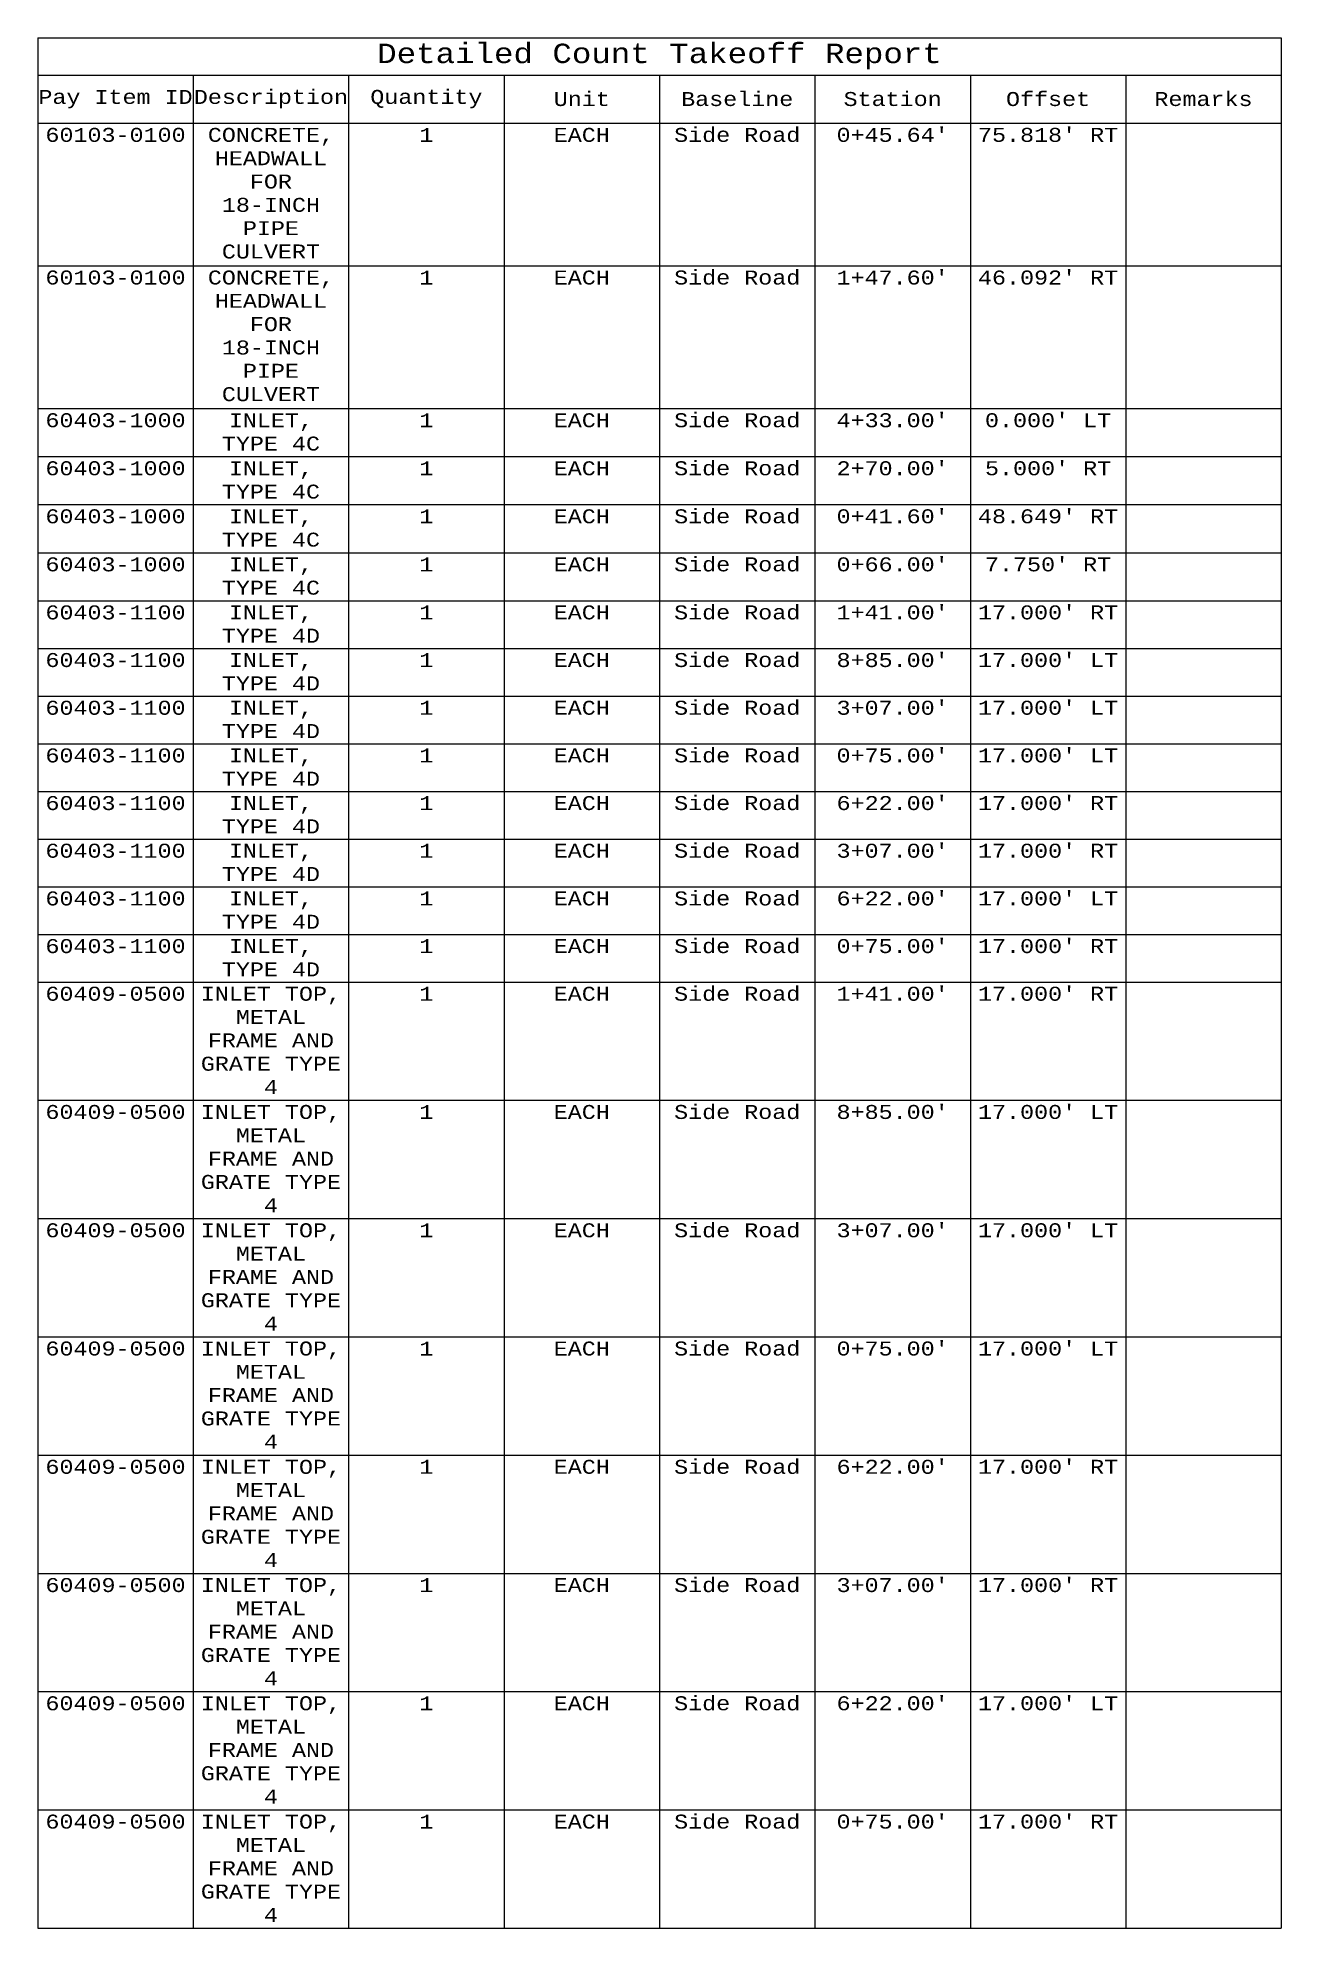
# Model space of a CAD drawing. Header units: feet. Extents: x 4566 to 6562, y 3176 to 5478.
# Drawn here: x 5679.87 to 5695.87, y 4409.33 to 4433.64 of the extents above; entities that cross this region are included whole.
import ezdxf

# ---------------------------------------------------------------- set-up
doc = ezdxf.new("R2010")
doc.units = ezdxf.units.FT
doc.header["$MEASUREMENT"] = 0
doc.styles.get("Standard").update_dxf_attribs({"font": 'simplex.shx'})

# ---------------------------------------------------------------- blocks, each defined once
blk = doc.blocks.new('*T141')
at = {"color": 0, "linetype": 'ByBlock', "lineweight": -2}
for p, q in [((0, 0), (16, 0)), ((0, 0), (0, -24.319)), ((16, 0), (16, -24.319)), ((0, -0.48), (16, -0.48)), ((2, -0.48), (2, -24.319)), ((4, -0.48), (4, -24.319)), ((6, -0.48), (6, -24.319)), ((8, -0.48), (8, -24.319)), ((10, -0.48), (10, -24.319)), ((12, -0.48), (12, -24.319)), ((14, -0.48), (14, -24.319)), ((0, -1.099), (16, -1.099)), ((0, -2.934), (16, -2.934)), ((0, -4.77), (16, -4.77)), ((0, -5.388), (16, -5.388)), ((0, -6.006), (16, -6.006)), ((0, -6.624), (16, -6.624)), ((0, -7.242), (16, -7.242)), ((0, -7.855), (16, -7.855)), ((0, -8.469), (16, -8.469)), ((0, -9.082), (16, -9.082)), ((0, -9.695), (16, -9.695)), ((0, -10.308), (16, -10.308)), ((0, -10.922), (16, -10.922)), ((0, -11.535), (16, -11.535)), ((0, -12.148), (16, -12.148)), ((0, -13.669), (16, -13.669)), ((0, -15.191), (16, -15.191)), ((0, -16.712), (16, -16.712)), ((0, -18.234), (16, -18.234)), ((0, -19.755), (16, -19.755)), ((0, -21.276), (16, -21.276)), ((0, -22.798), (16, -22.798)), ((0, -24.319), (16, -24.319))]:
    blk.add_line(p, q, dxfattribs=at)
at = {"color": 0}
for s, insert, char_height, width, attachment_point in [('{\\fCourier New|b0|i0|c0|p49;Detailed Count Takeoff Report}', (8, -0.24), 0.25, 15.88, 5), ('{\\fCourier New|b0|i0|c0|p49;Pay Item ID}', (1, -0.789), 0.18, 1.88, 5), ('{\\fCourier New|b0|i0|c0|p49;Description}', (3, -0.789), 0.18, 1.88, 5), ('{\\fCourier New|b0|i0|c0|p49;Quantity}', (5, -0.789), 0.18, 1.88, 5), ('{\\fCourier New|b0|i0|c0|p49;Unit}', (7, -0.789), 0.18, 1.88, 5), ('{\\fCourier New|b0|i0|c0|p49;Baseline}', (9, -0.789), 0.18, 1.88, 5), ('{\\fCourier New|b0|i0|c0|p49;Station}', (11, -0.789), 0.18, 1.88, 5), ('{\\fCourier New|b0|i0|c0|p49;Offset}', (13, -0.789), 0.18, 1.88, 5), ('{\\fCourier New|b0|i0|c0|p49;Remarks}', (15, -0.789), 0.18, 1.88, 5), ('{\\fCourier New|b0|i0|c0|p49;60103-0100}', (1, -1.159), 0.18, 1.88, 2), ('{\\fCourier New|b0|i0|c0|p49;CONCRETE, HEADWALL FOR 18-INCH PIPE CULVERT}', (3, -1.159), 0.18, 1.88, 2), ('{\\fCourier New|b0|i0|c0|p49;1}', (5, -1.159), 0.18, 1.88, 2), ('{\\fCourier New|b0|i0|c0|p49;EACH}', (7, -1.159), 0.18, 1.88, 2), ('{\\fCourier New|b0|i0|c0|p49;Side Road}', (9, -1.159), 0.18, 1.88, 2), ("{\\fCourier New|b0|i0|c0|p49;0+45.64'}", (11, -1.159), 0.18, 1.88, 2), ("{\\fCourier New|b0|i0|c0|p49;75.818' RT}", (13, -1.159), 0.18, 1.88, 2), ('{\\fCourier New|b0|i0|c0|p49;}', (15, -1.159), 0.18, 1.88, 2), ('{\\fCourier New|b0|i0|c0|p49;60103-0100}', (1, -2.994), 0.18, 1.88, 2), ('{\\fCourier New|b0|i0|c0|p49;CONCRETE, HEADWALL FOR 18-INCH PIPE CULVERT}', (3, -2.994), 0.18, 1.88, 2), ('{\\fCourier New|b0|i0|c0|p49;1}', (5, -2.994), 0.18, 1.88, 2), ('{\\fCourier New|b0|i0|c0|p49;EACH}', (7, -2.994), 0.18, 1.88, 2), ('{\\fCourier New|b0|i0|c0|p49;Side Road}', (9, -2.994), 0.18, 1.88, 2), ("{\\fCourier New|b0|i0|c0|p49;1+47.60'}", (11, -2.994), 0.18, 1.88, 2), ("{\\fCourier New|b0|i0|c0|p49;46.092' RT}", (13, -2.994), 0.18, 1.88, 2), ('{\\fCourier New|b0|i0|c0|p49;}', (15, -2.994), 0.18, 1.88, 2), ('{\\fCourier New|b0|i0|c0|p49;60403-1000}', (1, -4.83), 0.18, 1.88, 2), ('{\\fCourier New|b0|i0|c0|p49;INLET, TYPE 4C}', (3, -4.83), 0.18, 1.88, 2), ('{\\fCourier New|b0|i0|c0|p49;1}', (5, -4.83), 0.18, 1.88, 2), ('{\\fCourier New|b0|i0|c0|p49;EACH}', (7, -4.83), 0.18, 1.88, 2), ('{\\fCourier New|b0|i0|c0|p49;Side Road}', (9, -4.83), 0.18, 1.88, 2), ("{\\fCourier New|b0|i0|c0|p49;4+33.00'}", (11, -4.83), 0.18, 1.88, 2), ("{\\fCourier New|b0|i0|c0|p49;0.000' LT}", (13, -4.83), 0.18, 1.88, 2), ('{\\fCourier New|b0|i0|c0|p49;}', (15, -4.83), 0.18, 1.88, 2), ('{\\fCourier New|b0|i0|c0|p49;60403-1000}', (1, -5.448), 0.18, 1.88, 2), ('{\\fCourier New|b0|i0|c0|p49;INLET, TYPE 4C}', (3, -5.448), 0.18, 1.88, 2), ('{\\fCourier New|b0|i0|c0|p49;1}', (5, -5.448), 0.18, 1.88, 2), ('{\\fCourier New|b0|i0|c0|p49;EACH}', (7, -5.448), 0.18, 1.88, 2), ('{\\fCourier New|b0|i0|c0|p49;Side Road}', (9, -5.448), 0.18, 1.88, 2), ("{\\fCourier New|b0|i0|c0|p49;2+70.00'}", (11, -5.448), 0.18, 1.88, 2), ("{\\fCourier New|b0|i0|c0|p49;5.000' RT}", (13, -5.448), 0.18, 1.88, 2), ('{\\fCourier New|b0|i0|c0|p49;}', (15, -5.448), 0.18, 1.88, 2), ('{\\fCourier New|b0|i0|c0|p49;60403-1000}', (1, -6.066), 0.18, 1.88, 2), ('{\\fCourier New|b0|i0|c0|p49;INLET, TYPE 4C}', (3, -6.066), 0.18, 1.88, 2), ('{\\fCourier New|b0|i0|c0|p49;1}', (5, -6.066), 0.18, 1.88, 2), ('{\\fCourier New|b0|i0|c0|p49;EACH}', (7, -6.066), 0.18, 1.88, 2), ('{\\fCourier New|b0|i0|c0|p49;Side Road}', (9, -6.066), 0.18, 1.88, 2), ("{\\fCourier New|b0|i0|c0|p49;0+41.60'}", (11, -6.066), 0.18, 1.88, 2), ("{\\fCourier New|b0|i0|c0|p49;48.649' RT}", (13, -6.066), 0.18, 1.88, 2), ('{\\fCourier New|b0|i0|c0|p49;}', (15, -6.066), 0.18, 1.88, 2), ('{\\fCourier New|b0|i0|c0|p49;60403-1000}', (1, -6.684), 0.18, 1.88, 2), ('{\\fCourier New|b0|i0|c0|p49;INLET, TYPE 4C}', (3, -6.684), 0.18, 1.88, 2), ('{\\fCourier New|b0|i0|c0|p49;1}', (5, -6.684), 0.18, 1.88, 2), ('{\\fCourier New|b0|i0|c0|p49;EACH}', (7, -6.684), 0.18, 1.88, 2), ('{\\fCourier New|b0|i0|c0|p49;Side Road}', (9, -6.684), 0.18, 1.88, 2), ("{\\fCourier New|b0|i0|c0|p49;0+66.00'}", (11, -6.684), 0.18, 1.88, 2), ("{\\fCourier New|b0|i0|c0|p49;7.750' RT}", (13, -6.684), 0.18, 1.88, 2), ('{\\fCourier New|b0|i0|c0|p49;}', (15, -6.684), 0.18, 1.88, 2), ('{\\fCourier New|b0|i0|c0|p49;Side Road}', (9, -7.302), 0.18, 1.88, 2), ("{\\fCourier New|b0|i0|c0|p49;1+41.00'}", (11, -7.302), 0.18, 1.88, 2), ("{\\fCourier New|b0|i0|c0|p49;17.000' RT}", (13, -7.302), 0.18, 1.88, 2), ('{\\fCourier New|b0|i0|c0|p49;60403-1100}', (1, -7.302), 0.18, 1.88, 2), ('{\\fCourier New|b0|i0|c0|p49;INLET, TYPE 4D}', (3, -7.302), 0.18, 1.88, 2), ('{\\fCourier New|b0|i0|c0|p49;1}', (5, -7.302), 0.18, 1.88, 2), ('{\\fCourier New|b0|i0|c0|p49;EACH}', (7, -7.302), 0.18, 1.88, 2), ('{\\fCourier New|b0|i0|c0|p49;}', (15, -7.302), 0.18, 1.88, 2), ('{\\fCourier New|b0|i0|c0|p49;60403-1100}', (1, -7.915), 0.18, 1.88, 2), ('{\\fCourier New|b0|i0|c0|p49;INLET, TYPE 4D}', (3, -7.915), 0.18, 1.88, 2), ('{\\fCourier New|b0|i0|c0|p49;1}', (5, -7.915), 0.18, 1.88, 2), ('{\\fCourier New|b0|i0|c0|p49;EACH}', (7, -7.915), 0.18, 1.88, 2), ('{\\fCourier New|b0|i0|c0|p49;Side Road}', (9, -7.915), 0.18, 1.88, 2), ("{\\fCourier New|b0|i0|c0|p49;8+85.00'}", (11, -7.915), 0.18, 1.88, 2), ("{\\fCourier New|b0|i0|c0|p49;17.000' LT}", (13, -7.915), 0.18, 1.88, 2), ('{\\fCourier New|b0|i0|c0|p49;}', (15, -7.915), 0.18, 1.88, 2), ('{\\fCourier New|b0|i0|c0|p49;Side Road}', (9, -8.529), 0.18, 1.88, 2), ("{\\fCourier New|b0|i0|c0|p49;3+07.00'}", (11, -8.529), 0.18, 1.88, 2), ("{\\fCourier New|b0|i0|c0|p49;17.000' LT}", (13, -8.529), 0.18, 1.88, 2), ('{\\fCourier New|b0|i0|c0|p49;60403-1100}', (1, -8.529), 0.18, 1.88, 2), ('{\\fCourier New|b0|i0|c0|p49;INLET, TYPE 4D}', (3, -8.529), 0.18, 1.88, 2), ('{\\fCourier New|b0|i0|c0|p49;1}', (5, -8.529), 0.18, 1.88, 2), ('{\\fCourier New|b0|i0|c0|p49;EACH}', (7, -8.529), 0.18, 1.88, 2), ('{\\fCourier New|b0|i0|c0|p49;}', (15, -8.529), 0.18, 1.88, 2), ('{\\fCourier New|b0|i0|c0|p49;60403-1100}', (1, -9.142), 0.18, 1.88, 2), ('{\\fCourier New|b0|i0|c0|p49;INLET, TYPE 4D}', (3, -9.142), 0.18, 1.88, 2), ('{\\fCourier New|b0|i0|c0|p49;1}', (5, -9.142), 0.18, 1.88, 2), ('{\\fCourier New|b0|i0|c0|p49;EACH}', (7, -9.142), 0.18, 1.88, 2), ('{\\fCourier New|b0|i0|c0|p49;Side Road}', (9, -9.142), 0.18, 1.88, 2), ("{\\fCourier New|b0|i0|c0|p49;0+75.00'}", (11, -9.142), 0.18, 1.88, 2), ("{\\fCourier New|b0|i0|c0|p49;17.000' LT}", (13, -9.142), 0.18, 1.88, 2), ('{\\fCourier New|b0|i0|c0|p49;}', (15, -9.142), 0.18, 1.88, 2), ('{\\fCourier New|b0|i0|c0|p49;60403-1100}', (1, -9.755), 0.18, 1.88, 2), ('{\\fCourier New|b0|i0|c0|p49;INLET, TYPE 4D}', (3, -9.755), 0.18, 1.88, 2), ('{\\fCourier New|b0|i0|c0|p49;1}', (5, -9.755), 0.18, 1.88, 2), ('{\\fCourier New|b0|i0|c0|p49;EACH}', (7, -9.755), 0.18, 1.88, 2), ('{\\fCourier New|b0|i0|c0|p49;Side Road}', (9, -9.755), 0.18, 1.88, 2), ("{\\fCourier New|b0|i0|c0|p49;6+22.00'}", (11, -9.755), 0.18, 1.88, 2), ("{\\fCourier New|b0|i0|c0|p49;17.000' RT}", (13, -9.755), 0.18, 1.88, 2), ('{\\fCourier New|b0|i0|c0|p49;}', (15, -9.755), 0.18, 1.88, 2), ('{\\fCourier New|b0|i0|c0|p49;60403-1100}', (1, -10.368), 0.18, 1.88, 2), ('{\\fCourier New|b0|i0|c0|p49;INLET, TYPE 4D}', (3, -10.368), 0.18, 1.88, 2), ('{\\fCourier New|b0|i0|c0|p49;1}', (5, -10.368), 0.18, 1.88, 2), ('{\\fCourier New|b0|i0|c0|p49;EACH}', (7, -10.368), 0.18, 1.88, 2), ('{\\fCourier New|b0|i0|c0|p49;Side Road}', (9, -10.368), 0.18, 1.88, 2), ("{\\fCourier New|b0|i0|c0|p49;3+07.00'}", (11, -10.368), 0.18, 1.88, 2), ("{\\fCourier New|b0|i0|c0|p49;17.000' RT}", (13, -10.368), 0.18, 1.88, 2), ('{\\fCourier New|b0|i0|c0|p49;}', (15, -10.368), 0.18, 1.88, 2), ('{\\fCourier New|b0|i0|c0|p49;60403-1100}', (1, -10.982), 0.18, 1.88, 2), ('{\\fCourier New|b0|i0|c0|p49;INLET, TYPE 4D}', (3, -10.982), 0.18, 1.88, 2), ('{\\fCourier New|b0|i0|c0|p49;1}', (5, -10.982), 0.18, 1.88, 2), ('{\\fCourier New|b0|i0|c0|p49;EACH}', (7, -10.982), 0.18, 1.88, 2), ('{\\fCourier New|b0|i0|c0|p49;Side Road}', (9, -10.982), 0.18, 1.88, 2), ("{\\fCourier New|b0|i0|c0|p49;6+22.00'}", (11, -10.982), 0.18, 1.88, 2), ("{\\fCourier New|b0|i0|c0|p49;17.000' LT}", (13, -10.982), 0.18, 1.88, 2), ('{\\fCourier New|b0|i0|c0|p49;}', (15, -10.982), 0.18, 1.88, 2), ('{\\fCourier New|b0|i0|c0|p49;60403-1100}', (1, -11.595), 0.18, 1.88, 2), ('{\\fCourier New|b0|i0|c0|p49;INLET, TYPE 4D}', (3, -11.595), 0.18, 1.88, 2), ('{\\fCourier New|b0|i0|c0|p49;1}', (5, -11.595), 0.18, 1.88, 2), ('{\\fCourier New|b0|i0|c0|p49;EACH}', (7, -11.595), 0.18, 1.88, 2), ('{\\fCourier New|b0|i0|c0|p49;Side Road}', (9, -11.595), 0.18, 1.88, 2), ("{\\fCourier New|b0|i0|c0|p49;0+75.00'}", (11, -11.595), 0.18, 1.88, 2), ("{\\fCourier New|b0|i0|c0|p49;17.000' RT}", (13, -11.595), 0.18, 1.88, 2), ('{\\fCourier New|b0|i0|c0|p49;}', (15, -11.595), 0.18, 1.88, 2), ('{\\fCourier New|b0|i0|c0|p49;60409-0500}', (1, -12.208), 0.18, 1.88, 2), ('{\\fCourier New|b0|i0|c0|p49;INLET TOP, METAL FRAME AND GRATE TYPE 4}', (3, -12.208), 0.18, 1.88, 2), ('{\\fCourier New|b0|i0|c0|p49;1}', (5, -12.208), 0.18, 1.88, 2), ('{\\fCourier New|b0|i0|c0|p49;EACH}', (7, -12.208), 0.18, 1.88, 2), ('{\\fCourier New|b0|i0|c0|p49;Side Road}', (9, -12.208), 0.18, 1.88, 2), ("{\\fCourier New|b0|i0|c0|p49;1+41.00'}", (11, -12.208), 0.18, 1.88, 2), ("{\\fCourier New|b0|i0|c0|p49;17.000' RT}", (13, -12.208), 0.18, 1.88, 2), ('{\\fCourier New|b0|i0|c0|p49;}', (15, -12.208), 0.18, 1.88, 2), ('{\\fCourier New|b0|i0|c0|p49;60409-0500}', (1, -13.729), 0.18, 1.88, 2), ('{\\fCourier New|b0|i0|c0|p49;INLET TOP, METAL FRAME AND GRATE TYPE 4}', (3, -13.729), 0.18, 1.88, 2), ('{\\fCourier New|b0|i0|c0|p49;1}', (5, -13.729), 0.18, 1.88, 2), ('{\\fCourier New|b0|i0|c0|p49;EACH}', (7, -13.729), 0.18, 1.88, 2), ('{\\fCourier New|b0|i0|c0|p49;Side Road}', (9, -13.729), 0.18, 1.88, 2), ("{\\fCourier New|b0|i0|c0|p49;8+85.00'}", (11, -13.729), 0.18, 1.88, 2), ("{\\fCourier New|b0|i0|c0|p49;17.000' LT}", (13, -13.729), 0.18, 1.88, 2), ('{\\fCourier New|b0|i0|c0|p49;}', (15, -13.729), 0.18, 1.88, 2), ('{\\fCourier New|b0|i0|c0|p49;60409-0500}', (1, -15.251), 0.18, 1.88, 2), ('{\\fCourier New|b0|i0|c0|p49;INLET TOP, METAL FRAME AND GRATE TYPE 4}', (3, -15.251), 0.18, 1.88, 2), ('{\\fCourier New|b0|i0|c0|p49;1}', (5, -15.251), 0.18, 1.88, 2), ('{\\fCourier New|b0|i0|c0|p49;EACH}', (7, -15.251), 0.18, 1.88, 2), ('{\\fCourier New|b0|i0|c0|p49;Side Road}', (9, -15.251), 0.18, 1.88, 2), ("{\\fCourier New|b0|i0|c0|p49;3+07.00'}", (11, -15.251), 0.18, 1.88, 2), ("{\\fCourier New|b0|i0|c0|p49;17.000' LT}", (13, -15.251), 0.18, 1.88, 2), ('{\\fCourier New|b0|i0|c0|p49;}', (15, -15.251), 0.18, 1.88, 2), ('{\\fCourier New|b0|i0|c0|p49;60409-0500}', (1, -16.772), 0.18, 1.88, 2), ('{\\fCourier New|b0|i0|c0|p49;INLET TOP, METAL FRAME AND GRATE TYPE 4}', (3, -16.772), 0.18, 1.88, 2), ('{\\fCourier New|b0|i0|c0|p49;1}', (5, -16.772), 0.18, 1.88, 2), ('{\\fCourier New|b0|i0|c0|p49;EACH}', (7, -16.772), 0.18, 1.88, 2), ('{\\fCourier New|b0|i0|c0|p49;Side Road}', (9, -16.772), 0.18, 1.88, 2), ("{\\fCourier New|b0|i0|c0|p49;0+75.00'}", (11, -16.772), 0.18, 1.88, 2), ("{\\fCourier New|b0|i0|c0|p49;17.000' LT}", (13, -16.772), 0.18, 1.88, 2), ('{\\fCourier New|b0|i0|c0|p49;}', (15, -16.772), 0.18, 1.88, 2), ('{\\fCourier New|b0|i0|c0|p49;60409-0500}', (1, -18.294), 0.18, 1.88, 2), ('{\\fCourier New|b0|i0|c0|p49;INLET TOP, METAL FRAME AND GRATE TYPE 4}', (3, -18.294), 0.18, 1.88, 2), ('{\\fCourier New|b0|i0|c0|p49;1}', (5, -18.294), 0.18, 1.88, 2), ('{\\fCourier New|b0|i0|c0|p49;EACH}', (7, -18.294), 0.18, 1.88, 2), ('{\\fCourier New|b0|i0|c0|p49;Side Road}', (9, -18.294), 0.18, 1.88, 2), ("{\\fCourier New|b0|i0|c0|p49;6+22.00'}", (11, -18.294), 0.18, 1.88, 2), ("{\\fCourier New|b0|i0|c0|p49;17.000' RT}", (13, -18.294), 0.18, 1.88, 2), ('{\\fCourier New|b0|i0|c0|p49;}', (15, -18.294), 0.18, 1.88, 2), ('{\\fCourier New|b0|i0|c0|p49;60409-0500}', (1, -19.815), 0.18, 1.88, 2), ('{\\fCourier New|b0|i0|c0|p49;INLET TOP, METAL FRAME AND GRATE TYPE 4}', (3, -19.815), 0.18, 1.88, 2), ('{\\fCourier New|b0|i0|c0|p49;1}', (5, -19.815), 0.18, 1.88, 2), ('{\\fCourier New|b0|i0|c0|p49;EACH}', (7, -19.815), 0.18, 1.88, 2), ('{\\fCourier New|b0|i0|c0|p49;Side Road}', (9, -19.815), 0.18, 1.88, 2), ("{\\fCourier New|b0|i0|c0|p49;3+07.00'}", (11, -19.815), 0.18, 1.88, 2), ("{\\fCourier New|b0|i0|c0|p49;17.000' RT}", (13, -19.815), 0.18, 1.88, 2), ('{\\fCourier New|b0|i0|c0|p49;}', (15, -19.815), 0.18, 1.88, 2), ('{\\fCourier New|b0|i0|c0|p49;60409-0500}', (1, -21.336), 0.18, 1.88, 2), ('{\\fCourier New|b0|i0|c0|p49;INLET TOP, METAL FRAME AND GRATE TYPE 4}', (3, -21.336), 0.18, 1.88, 2), ('{\\fCourier New|b0|i0|c0|p49;1}', (5, -21.336), 0.18, 1.88, 2), ('{\\fCourier New|b0|i0|c0|p49;EACH}', (7, -21.336), 0.18, 1.88, 2), ('{\\fCourier New|b0|i0|c0|p49;Side Road}', (9, -21.336), 0.18, 1.88, 2), ("{\\fCourier New|b0|i0|c0|p49;6+22.00'}", (11, -21.336), 0.18, 1.88, 2), ("{\\fCourier New|b0|i0|c0|p49;17.000' LT}", (13, -21.336), 0.18, 1.88, 2), ('{\\fCourier New|b0|i0|c0|p49;}', (15, -21.336), 0.18, 1.88, 2), ('{\\fCourier New|b0|i0|c0|p49;60409-0500}', (1, -22.858), 0.18, 1.88, 2), ('{\\fCourier New|b0|i0|c0|p49;INLET TOP, METAL FRAME AND GRATE TYPE 4}', (3, -22.858), 0.18, 1.88, 2), ('{\\fCourier New|b0|i0|c0|p49;1}', (5, -22.858), 0.18, 1.88, 2), ('{\\fCourier New|b0|i0|c0|p49;EACH}', (7, -22.858), 0.18, 1.88, 2), ('{\\fCourier New|b0|i0|c0|p49;Side Road}', (9, -22.858), 0.18, 1.88, 2), ("{\\fCourier New|b0|i0|c0|p49;0+75.00'}", (11, -22.858), 0.18, 1.88, 2), ("{\\fCourier New|b0|i0|c0|p49;17.000' RT}", (13, -22.858), 0.18, 1.88, 2), ('{\\fCourier New|b0|i0|c0|p49;}', (15, -22.858), 0.18, 1.88, 2)]:
    blk.add_mtext(s, dxfattribs=dict(at, insert=insert, char_height=char_height, width=width, attachment_point=attachment_point))

msp = doc.modelspace()

# ---------------------------------------------------------------- block references
msp.add_blockref('*T141', (5679.872, 4433.645))

doc.saveas('drawing.dxf')
